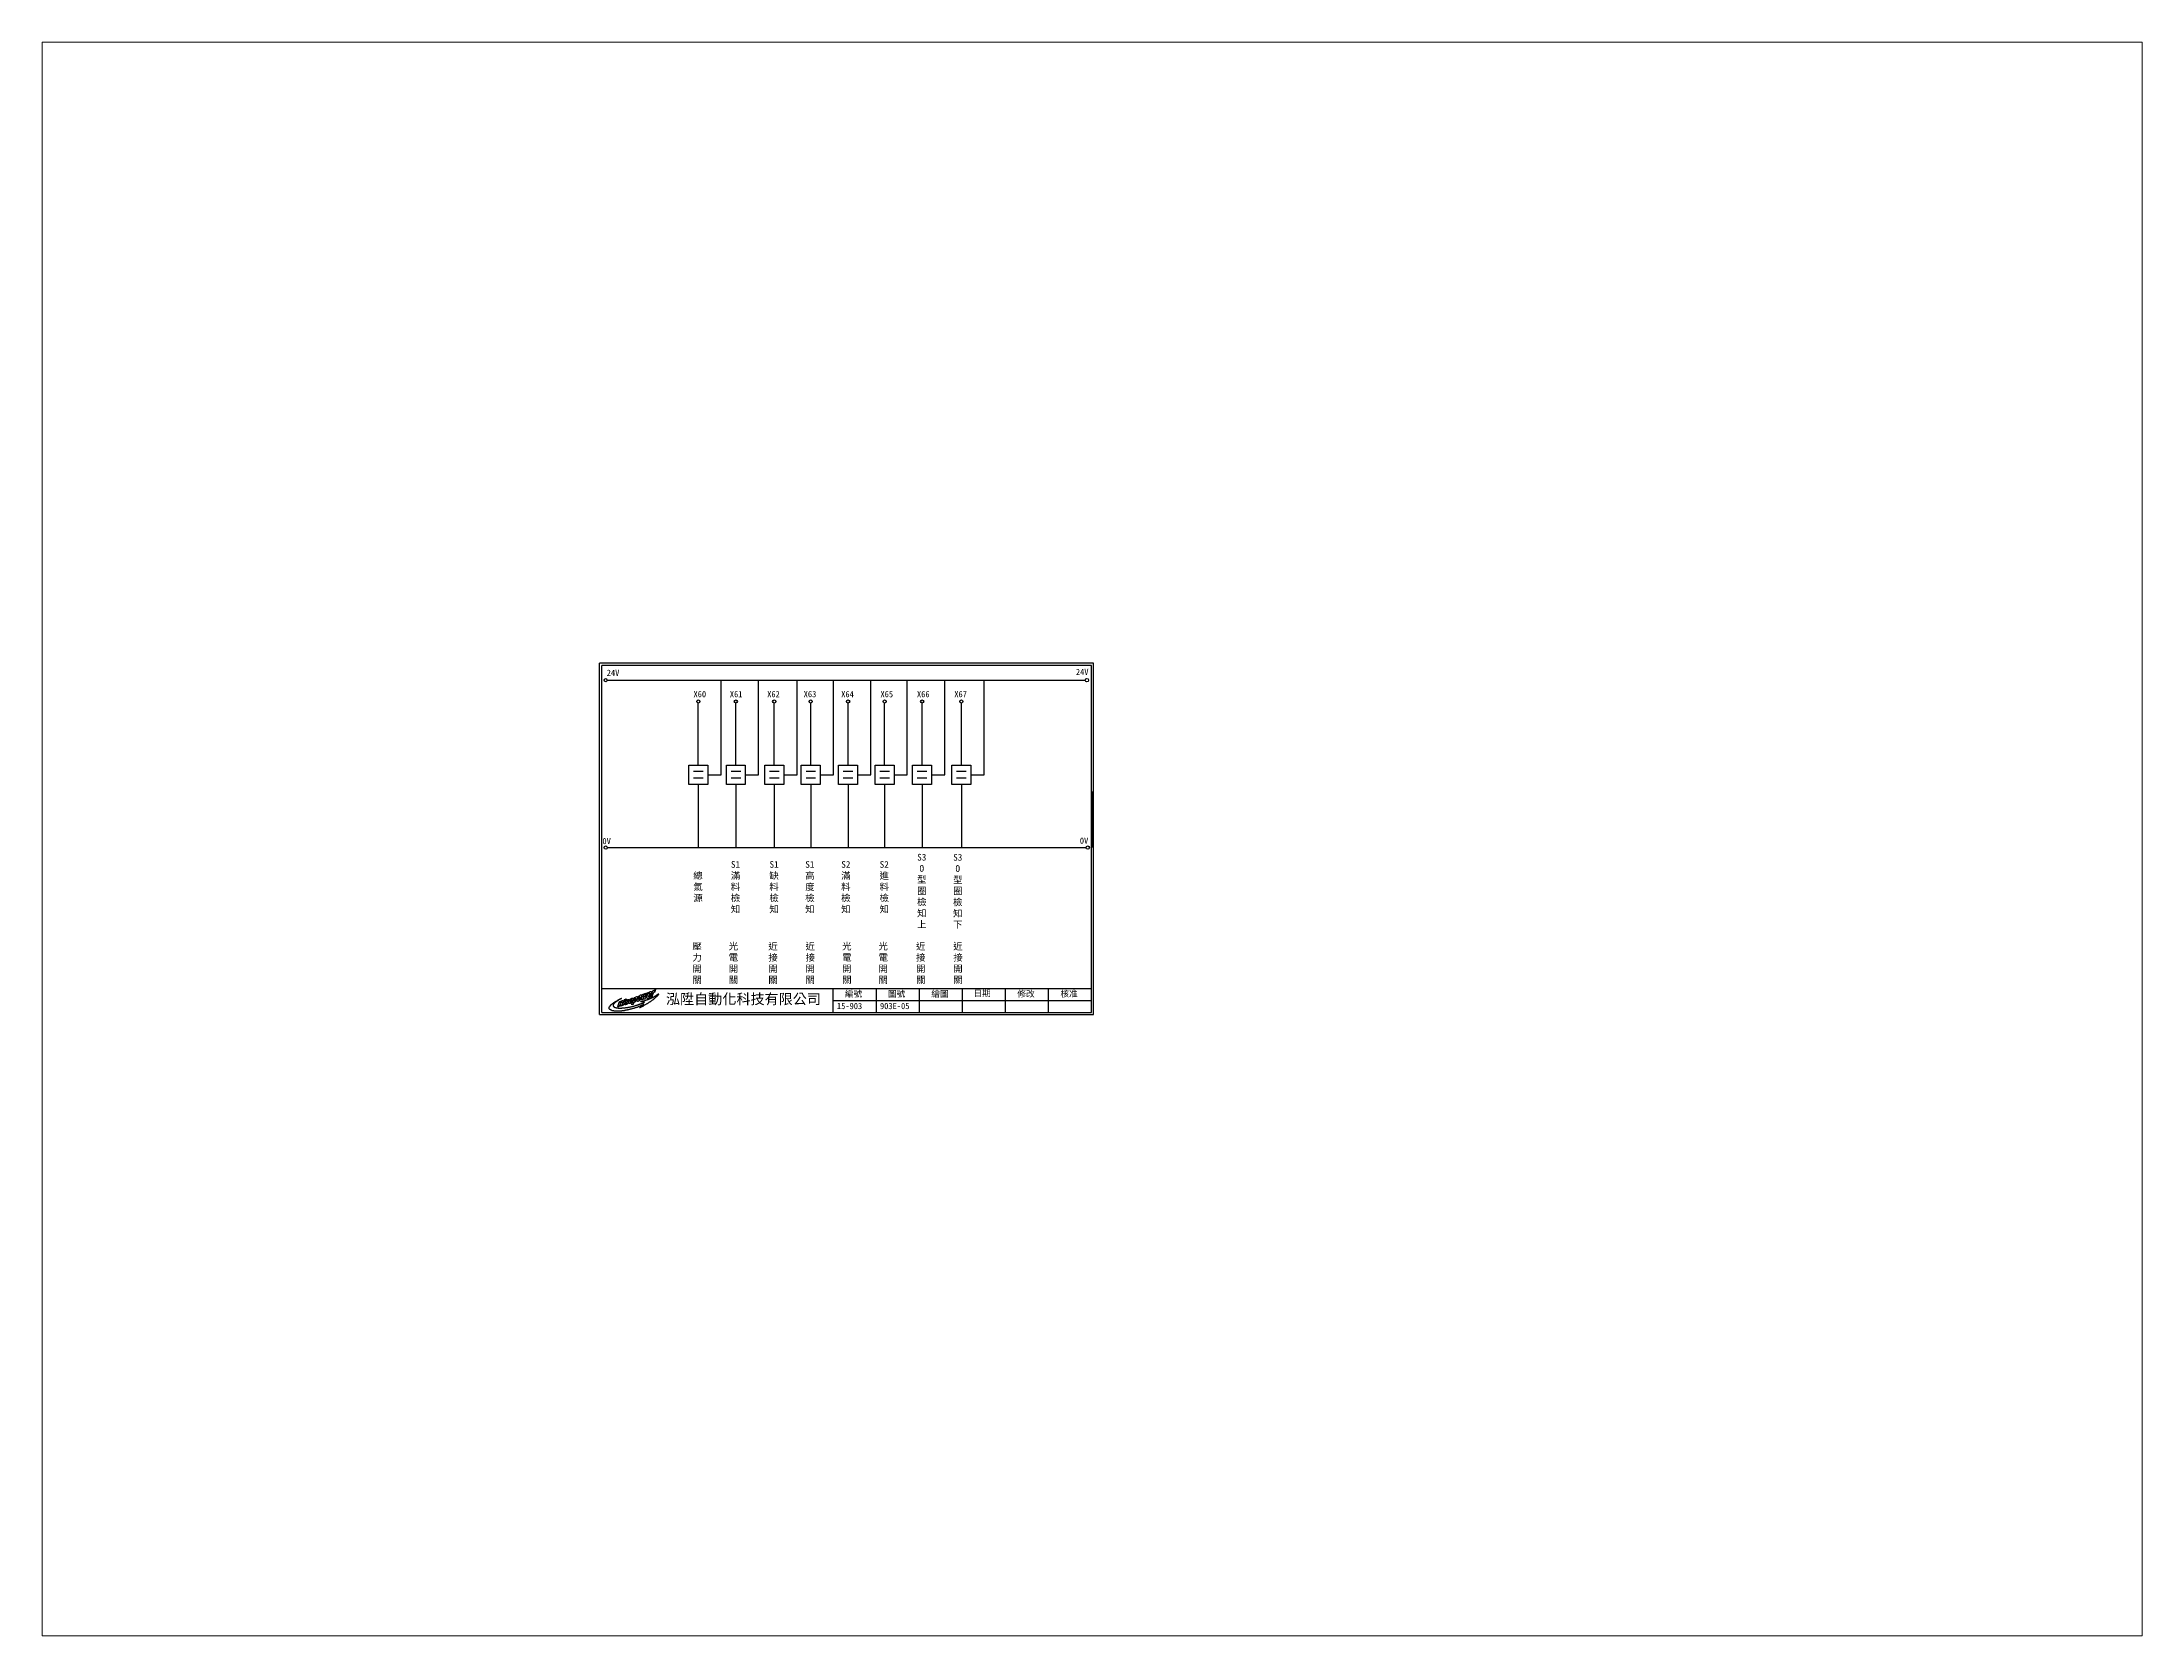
# Paper-space layout '配置1' of a CAD drawing. Extents: x 26 to 231, y 20 to 176.
# The model-space entities are those that its viewports show. They can reach past a viewport. Long polylines and large blocks are cut down to what shows.
import ezdxf

# ---------------------------------------------------------------- set-up
doc = ezdxf.new("R2010")
doc.units = 0
doc.layers.get('0').update_dxf_attribs({"linetype": 'CONTINUOUS'})
for name, color, linetype in [('圖框層', 7, 'CONTINUOUS'), ('標尺寸層', 3, 'CONTINUOUS'), ('輪廓線層', 7, 'CONTINUOUS')]:
    doc.layers.add(name, color=color, linetype=linetype)
doc.styles.add('CNS', font='romanc.shx', dxfattribs={"bigfont": 'chineset.shx'})
doc.styles.add('STSL', font='kaiu.ttf')

psp = doc.layouts.new('配置1')

msp = doc.modelspace()

# ---------------------------------------------------------------- texts
at = {"layer": '圖框層', "color": 4, "style": 'STSL'}
for s, height, p in [('24V', 3.6, (329.5, 199.7)), ('24V', 3.6, (602, 200.2)), ('X60', 3.6, (379.9, 187.3)), ('X61', 3.6, (401, 187.3)), ('X62', 3.6, (422.7, 187.3)), ('X63', 3.6, (443.9, 187.3)), ('X64', 3.6, (465.7, 187.3)), ('X65', 3.6, (488.5, 187.3)), ('X66', 3.6, (509.7, 187.3)), ('X67', 3.6, (531.4, 187.3)), ('0V', 3.6, (327, 102)), ('0V', 3.6, (604.3, 102.2)), ('泓陞自動化科技有限公司', 6, (363.9, 9.1)), ('編號', 3.6, (467.8, 13.3)), ('圖號', 3.6, (492.8, 13.3)), ('繪圖', 3.6, (518, 13.3)), ('日期', 3.6, (542.5, 13.6)), ('修改', 3.6, (568, 13.3)), ('核准', 3.6, (593, 13.3)), ('15-903', 3.6, (463.2, 6.2)), ('903E-05', 3.6, (488.2, 6.2))]:
    msp.add_text(s, height=height, dxfattribs=at).set_placement(p)
at = {"layer": '標尺寸層', "color": 7, "char_height": 3.9, "width": 4.961, "attachment_point": 5, "style": 'CNS'}
for s, insert in [('{\\fDFKai-SB|b0|i0|c136|p65;總氣源}', (382.5, 77)), ('{\\fDFKai-SB|b0|i0|c136|p65;S1滿料檢知}', (404.3, 77)), ('{\\fDFKai-SB|b0|i0|c136|p65;S1缺料檢知}', (426.7, 77)), ('{\\fDFKai-SB|b0|i0|c136|p65;S1高度檢知}', (447.5, 77)), ('{\\fDFKai-SB|b0|i0|c136|p65;S2滿料檢知}', (468.4, 77)), ('{\\fDFKai-SB|b0|i0|c136|p65;S2進料檢知}', (490.7, 77)), ('{\\fDFKai-SB|b0|i0|c136|p65;S3\\PO型圈檢知上}', (512.5, 74.8)), ('{\\fDFKai-SB|b0|i0|c136|p65;S3\\PO型圈檢知下}', (533.4, 74.6)), ('{\\fDFKai-SB|b0|i0|c136|p65;壓力開關}', (382, 32.7)), ('{\\fDFKai-SB|b0|i0|c136|p65;光電開關}', (403.1, 32.7)), ('{\\fDFKai-SB|b0|i0|c136|p65;近接開關}', (426.1, 32.7)), ('{\\fDFKai-SB|b0|i0|c136|p65;近接開關}', (447.7, 32.7)), ('{\\fDFKai-SB|b0|i0|c136|p65;光電開關}', (469, 32.7)), ('{\\fDFKai-SB|b0|i0|c136|p65;光電開關}', (490.1, 32.7)), ('{\\fDFKai-SB|b0|i0|c136|p65;近接開關}', (511.9, 32.7)), ('{\\fDFKai-SB|b0|i0|c136|p65;近接開關}', (533.5, 32.7))]:
    msp.add_mtext(s, dxfattribs=dict(at, insert=insert))

# ---------------------------------------------------------------- linework, layer by layer
for p, q in [((395.9, 142.3), (395.9, 197.2)), ((417.7, 142.3), (417.7, 197.2)), ((440.1, 142.3), (440.1, 197.2)), ((461.2, 142.3), (461.2, 197.2)), ((482.9, 142.3), (482.9, 197.2)), ((504.1, 142.3), (504.1, 197.2)), ((525.9, 142.3), (525.9, 197.2)), ((548.7, 142.3), (548.7, 197.2)), ((382.7, 147.9), (382.7, 183.9)), ((404.5, 147.9), (404.5, 183.9)), ((426.8, 147.9), (426.8, 183.9)), ((448, 147.9), (448, 183.9)), ((469.7, 147.9), (469.7, 183.9)), ((490.9, 147.9), (490.9, 183.9)), ((512.7, 147.9), (512.7, 183.9)), ((535.5, 147.9), (535.5, 183.9)), ((382.7, 136.7), (382.7, 100)), ((388.2, 142.3), (395.9, 142.3)), ((404.5, 136.7), (404.5, 100)), ((410, 142.3), (417.7, 142.3)), ((426.8, 136.7), (426.8, 100)), ((432.4, 142.3), (440.1, 142.3)), ((448, 136.7), (448, 100)), ((453.5, 142.3), (461.2, 142.3)), ((469.7, 136.7), (469.7, 100)), ((475.2, 142.3), (482.9, 142.3)), ((490.9, 136.7), (490.9, 100)), ((496.4, 142.3), (504.1, 142.3)), ((512.7, 136.7), (512.7, 100)), ((518.2, 142.3), (525.9, 142.3)), ((535.5, 136.7), (535.5, 100)), ((541, 142.3), (548.7, 142.3))]:
    msp.add_line(p, q)
for points in [[(377.2, 147.9), (388.2, 147.9), (388.2, 136.7), (377.2, 136.7)], [(399, 147.9), (410, 147.9), (410, 136.7), (399, 136.7)], [(421.3, 147.9), (432.4, 147.9), (432.4, 136.7), (421.3, 136.7)], [(442.5, 147.9), (453.5, 147.9), (453.5, 136.7), (442.5, 136.7)], [(464.2, 147.9), (475.2, 147.9), (475.2, 136.7), (464.2, 136.7)], [(485.4, 147.9), (496.4, 147.9), (496.4, 136.7), (485.4, 136.7)], [(507.1, 147.9), (518.2, 147.9), (518.2, 136.7), (507.1, 136.7)], [(530, 147.9), (541, 147.9), (541, 136.7), (530, 136.7)]]:
    msp.add_lwpolyline(points, close=True)
for centre in [(608.4, 197.2), (608.9, 100)]:
    msp.add_circle(centre, 1)
at = {"layer": '圖框層', "color": 7}
for p, q in [((612.3, 207), (325.3, 207)), ((325.3, 3), (325.3, 207)), ((611.1, 205.7), (326.6, 205.7)), ((326.6, 4.2), (326.6, 205.7)), ((611.1, 4.2), (611.1, 205.7)), ((612.3, 3), (612.3, 207)), ((326.6, 18.2), (611.1, 18.2)), ((461.1, 4.2), (461.1, 18.2)), ((486.1, 4.2), (486.1, 18.2)), ((511.1, 4.2), (511.1, 18.2)), ((536.1, 4.2), (536.1, 18.2)), ((561.1, 4.2), (561.1, 18.2)), ((586.1, 4.2), (586.1, 18.2)), ((325.3, 3), (612.3, 3)), ((326.6, 4.2), (611.1, 4.2)), ((461.1, 11.2), (611.1, 11.2))]:
    msp.add_line(p, q, dxfattribs=at)
at = {"layer": '標尺寸層', "color": 7}
for p, q in [((329.8, 197.2), (607.4, 197.2)), ((379.9, 144.3), (385.5, 144.3)), ((379.9, 140.4), (385.5, 140.4)), ((401.7, 144.3), (407.3, 144.3)), ((401.7, 140.4), (407.3, 140.4)), ((424.1, 144.3), (429.6, 144.3)), ((424.1, 140.4), (429.6, 140.4)), ((445.3, 144.3), (450.8, 144.3)), ((445.3, 140.4), (450.8, 140.4)), ((466.9, 144.3), (472.5, 144.3)), ((466.9, 140.4), (472.5, 140.4)), ((488.1, 144.3), (493.7, 144.3)), ((488.1, 140.4), (493.7, 140.4)), ((509.9, 144.3), (515.5, 144.3)), ((509.9, 140.4), (515.5, 140.4)), ((532.7, 144.3), (538.3, 144.3)), ((532.7, 140.4), (538.3, 140.4)), ((611.6, 132.5), (611.6, 100)), ((330.1, 100), (607.9, 100))]:
    msp.add_line(p, q, dxfattribs=at)
for centre in [(328.9, 197.2), (382.7, 184.8), (404.5, 184.8), (426.8, 184.8), (448, 184.8), (469.7, 184.8), (490.9, 184.8), (512.7, 184.8), (535.5, 184.8), (328.9, 100)]:
    msp.add_circle(centre, 0.92, dxfattribs=at)
at = {"layer": '輪廓線層', "color": 1}
msp.add_lwpolyline([(349.9, 8.4), (349.6, 8.3), (349.4, 8.2), (349.1, 8.1), (348.7, 7.9), (348.4, 7.8), (348.1, 7.7), (347.8, 7.5), (347.5, 7.4), (347.3, 7.3), (347.1, 7.2), (346.8, 7.2), (346.6, 7.1), (346.4, 7), (346.2, 6.9), (346, 6.9), (345.7, 6.8), (345.5, 6.7), (345.2, 6.6), (344.9, 6.6), (344.6, 6.5), (344.3, 6.4), (344, 6.3), (343.7, 6.2), (343.5, 6.2), (343.2, 6.1), (343, 6), (342.8, 6), (342.5, 5.9), (342.3, 5.9), (342.1, 5.8), (341.9, 5.8), (341.7, 5.7), (341.5, 5.7), (341.4, 5.6), (341.2, 5.6), (341, 5.6), (340.8, 5.5), (340.6, 5.5), (340.4, 5.5), (340.3, 5.4), (340.1, 5.4), (339.9, 5.4), (339.7, 5.3), (339.5, 5.3), (339.4, 5.3), (339.2, 5.3), (339, 5.2), (338.8, 5.2), (338.7, 5.2), (338.5, 5.2), (338.4, 5.2), (338.2, 5.2), (338.1, 5.1), (337.9, 5.1), (337.7, 5.1), (337.6, 5.1), (337.4, 5.1), (337.2, 5.1), (337.1, 5.1), (336.9, 5.1), (336.7, 5), (336.5, 5), (336.4, 5), (336.2, 5), (336, 5), (335.9, 5), (335.7, 5), (335.6, 5), (335.4, 5), (335.3, 5), (335.2, 5), (335, 5), (334.9, 5), (334.8, 5), (334.7, 5), (334.6, 5.1), (334.4, 5.1), (334.3, 5.1), (334.2, 5.1), (334.1, 5.1), (334, 5.1), (333.9, 5.1), (333.7, 5.1), (333.6, 5.2), (333.5, 5.2), (333.3, 5.2), (333.2, 5.2), (333.1, 5.2), (332.9, 5.3), (332.8, 5.3), (332.6, 5.3), (332.5, 5.4), (332.4, 5.4), (332.2, 5.5), (332.1, 5.5), (332, 5.6), (331.9, 5.6), (331.8, 5.7), (331.7, 5.7), (331.6, 5.7), (331.5, 5.8), (331.5, 5.8), (331.4, 5.9), (331.4, 5.9), (331.3, 6), (331.3, 6), (331.2, 6.1), (331.2, 6.1), (331.2, 6.1), (331.1, 6.2), (331.1, 6.2), (331.1, 6.2), (331.1, 6.3), (331.1, 6.3), (331, 6.3), (331, 6.4), (331, 6.4), (331, 6.4), (331, 6.5), (331, 6.5), (331, 6.5), (331, 6.6), (331, 6.6), (331, 6.6), (331, 6.7), (331, 6.7), (331, 6.7), (331, 6.8), (331, 6.8), (331, 6.9), (330.9, 6.9), (330.9, 6.9), (330.9, 7), (330.9, 7), (330.9, 7), (330.9, 7.1), (330.9, 7.1), (330.9, 7.2), (331, 7.2), (331, 7.2), (331, 7.3), (331, 7.3), (331, 7.4), (331, 7.4), (331.1, 7.5), (331.1, 7.5), (331.2, 7.6), (331.2, 7.7), (331.2, 7.8), (331.3, 7.8), (331.4, 7.9), (331.4, 8), (331.5, 8.1), (331.6, 8.2), (331.6, 8.3), (331.7, 8.4), (331.8, 8.5), (331.9, 8.6), (332, 8.7), (332.1, 8.8), (332.2, 8.9), (332.3, 9), (332.4, 9.1), (332.6, 9.2), (332.7, 9.3), (332.8, 9.4), (333, 9.5), (333.1, 9.6), (333.2, 9.7), (333.4, 9.8), (333.5, 9.9), (333.6, 10), (333.8, 10.1), (333.9, 10.2), (334, 10.3), (334.2, 10.4), (334.3, 10.4), (334.4, 10.5), (334.5, 10.6), (334.6, 10.7), (334.7, 10.7), (334.9, 10.8), (335, 10.8), (335.1, 10.9), (335.2, 11), (335.3, 11), (335.4, 11.1), (335.5, 11.1), (335.6, 11.2), (335.8, 11.3), (335.9, 11.4), (336.1, 11.5), (336.3, 11.6), (336.5, 11.7), (336.7, 11.8), (336.9, 11.9), (337.1, 12), (337.3, 12.1), (337.4, 12.2), (337.6, 12.2), (337.7, 12.3), (337.8, 12.3), (337.9, 12.4), (337.9, 12.4), (338, 12.4), (338, 12.4), (338, 12.4), (338, 12.3), (337.9, 12.3), (337.9, 12.3), (337.8, 12.2), (337.8, 12.2), (337.7, 12.2), (337.6, 12.1), (337.5, 12.1), (337.4, 12), (337.3, 11.9), (337.2, 11.9), (337.1, 11.8), (336.9, 11.8), (336.8, 11.7), (336.7, 11.6), (336.6, 11.5), (336.4, 11.5), (336.3, 11.4), (336.2, 11.3), (336.1, 11.2), (335.9, 11.2), (335.8, 11.1), (335.7, 11), (335.5, 10.9), (335.4, 10.8), (335.3, 10.7), (335.2, 10.7), (335.1, 10.6), (334.9, 10.5), (334.8, 10.4), (334.7, 10.3), (334.6, 10.3), (334.5, 10.2), (334.4, 10.1), (334.3, 10), (334.2, 9.9), (334.1, 9.8), (334, 9.7), (333.9, 9.6), (333.9, 9.6), (333.8, 9.5), (333.7, 9.4), (333.7, 9.3), (333.6, 9.3), (333.6, 9.2), (333.5, 9.1), (333.5, 9.1), (333.4, 9), (333.4, 8.9), (333.4, 8.9), (333.4, 8.8), (333.3, 8.8), (333.3, 8.7), (333.3, 8.6), (333.3, 8.6), (333.3, 8.5), (333.3, 8.5), (333.3, 8.4), (333.3, 8.4), (333.3, 8.3), (333.3, 8.3), (333.3, 8.2), (333.3, 8.2), (333.3, 8.2), (333.3, 8.1), (333.3, 8.1), (333.3, 8), (333.3, 8), (333.3, 8), (333.4, 7.9), (333.4, 7.9), (333.4, 7.9), (333.4, 7.8), (333.4, 7.8), (333.5, 7.8), (333.5, 7.7), (333.5, 7.7), (333.6, 7.7), (333.6, 7.6), (333.6, 7.6), (333.7, 7.6), (333.7, 7.5), (333.8, 7.5), (333.8, 7.5), (333.9, 7.5), (333.9, 7.4), (334, 7.4), (334, 7.4), (334.1, 7.3), (334.2, 7.3), (334.2, 7.3), (334.3, 7.2), (334.4, 7.2), (334.4, 7.2), (334.5, 7.2), (334.6, 7.1), (334.7, 7.1), (334.7, 7.1), (334.8, 7.1), (334.9, 7), (335, 7), (335, 7), (335.1, 7), (335.2, 7), (335.3, 7), (335.4, 6.9), (335.5, 6.9), (335.6, 6.9), (335.7, 6.9), (335.8, 6.9), (336, 6.9), (336.1, 6.9), (336.2, 6.8), (336.4, 6.8), (336.5, 6.8), (336.6, 6.8), (336.8, 6.8), (336.9, 6.8), (337.1, 6.8), (337.2, 6.8), (337.4, 6.8), (337.6, 6.8), (337.8, 6.8), (338, 6.8), (338.2, 6.8), (338.4, 6.9), (338.5, 6.9), (338.7, 6.9), (338.9, 6.9), (339.1, 6.9), (339.3, 6.9), (339.5, 6.9), (339.6, 7), (339.8, 7), (340, 7), (340.1, 7), (340.3, 7), (340.5, 7.1), (340.6, 7.1), (340.8, 7.1), (341, 7.1), (341.2, 7.2), (341.4, 7.2), (341.6, 7.2), (341.8, 7.2), (342, 7.3), (342.3, 7.3), (342.5, 7.4), (342.8, 7.4), (343.1, 7.5), (343.4, 7.5), (343.7, 7.6), (344, 7.7), (344.2, 7.7), (344.5, 7.8), (344.8, 7.9), (345.1, 8), (345.3, 8), (345.6, 8.1), (345.8, 8.2), (346.1, 8.2), (346.3, 8.3), (346.5, 8.4), (346.7, 8.4), (346.9, 8.5), (347.1, 8.5), (347.3, 8.6), (347.4, 8.6), (347.5, 8.7), (347.7, 8.7), (347.8, 8.8), (347.9, 8.8), (348, 8.8), (348.1, 8.9), (348.2, 8.9), (348.3, 9), (348.5, 9), (348.6, 9.1), (348.8, 9.1), (348.9, 9.2), (349.1, 9.2), (349.3, 9.3), (349.4, 9.4), (349.6, 9.4), (349.8, 9.5), (349.9, 9.6), (350, 9.6), (350.2, 9.6), (350.3, 9.7), (350.4, 9.7), (350.5, 9.8), (350.6, 9.8), (350.7, 9.9), (350.8, 9.9), (350.9, 9.9), (351, 10), (351.1, 10), (351.2, 10.1), (351.3, 10.1), (351.3, 10.1), (351.4, 10.2), (351.4, 10.2), (351.4, 10.2), (351.3, 10.2), (351.3, 10.2), (351.2, 10.2), (351.2, 10.3), (351.1, 10.3), (351, 10.3), (351, 10.3), (350.9, 10.3), (350.8, 10.3), (350.7, 10.3), (350.6, 10.3), (350.5, 10.3), (350.5, 10.3), (350.4, 10.4), (350.3, 10.4), (350.2, 10.4), (350.1, 10.4), (350, 10.4), (349.9, 10.4), (349.8, 10.4), (349.7, 10.4), (349.7, 10.4), (349.6, 10.4), (349.5, 10.5), (349.5, 10.5), (349.4, 10.5), (349.4, 10.5), (349.4, 10.5), (349.4, 10.5), (349.4, 10.5), (349.4, 10.5), (349.4, 10.6), (349.4, 10.6), (349.5, 10.6), (349.6, 10.6), (349.6, 10.6), (349.7, 10.7), (349.8, 10.7), (350, 10.7), (350.1, 10.8), (350.2, 10.8), (350.4, 10.8), (350.5, 10.9), (350.7, 10.9), (350.9, 11), (351, 11), (351.2, 11.1), (351.4, 11.1), (351.6, 11.2), (351.8, 11.2), (351.9, 11.3), (352.1, 11.4), (352.3, 11.4), (352.5, 11.5), (352.7, 11.5), (352.9, 11.6), (353.1, 11.7), (353.3, 11.7), (353.5, 11.8), (353.7, 11.9), (353.9, 12), (354.1, 12), (354.4, 12.1), (354.6, 12.3), (354.9, 12.4), (355.1, 12.5), (355.4, 12.6), (355.6, 12.7), (355.9, 12.8), (356.1, 12.9), (356.4, 13.1), (356.6, 13.2), (356.8, 13.3), (357, 13.4), (357.1, 13.5), (357.3, 13.6), (357.5, 13.7), (357.6, 13.8), (357.8, 13.9), (358, 14), (358.1, 14.1), (358.3, 14.2), (358.5, 14.3), (358.6, 14.4), (358.8, 14.5), (358.9, 14.6), (359, 14.7), (359.2, 14.8), (359.3, 14.9), (359.4, 15), (359.5, 15), (359.6, 15.1), (359.6, 15.1), (359.7, 15.1), (359.7, 15.1), (359.7, 15.1), (359.7, 15.1), (359.7, 15), (359.6, 14.9), (359.6, 14.9), (359.5, 14.8), (359.5, 14.7), (359.4, 14.6), (359.4, 14.6), (359.3, 14.5), (359.3, 14.4), (359.2, 14.4), (359.2, 14.3), (359.1, 14.2), (359.1, 14.2), (359, 14.1), (358.9, 14), (358.9, 13.9), (358.8, 13.9), (358.7, 13.8), (358.6, 13.7), (358.6, 13.6), (358.5, 13.5), (358.4, 13.4), (358.2, 13.3), (358.1, 13.2), (358, 13), (357.9, 12.9), (357.7, 12.8), (357.6, 12.7), (357.4, 12.5), (357.3, 12.4), (357.1, 12.2), (356.9, 12.1), (356.8, 12), (356.6, 11.8), (356.4, 11.7), (356.2, 11.5), (356, 11.3), (355.7, 11.2), (355.5, 11), (355.3, 10.9), (355, 10.7), (354.8, 10.5), (354.5, 10.3), (354.2, 10.2), (354, 10), (353.7, 9.8), (353.5, 9.7), (353.2, 9.5), (352.9, 9.3), (352.7, 9.2), (352.4, 9), (352.2, 8.9), (351.9, 8.7), (351.6, 8.6), (351.4, 8.4), (351.1, 8.3), (350.8, 8.1), (350.6, 8), (350.4, 7.8), (350.1, 7.7), (349.9, 7.6), (349.7, 7.5), (349.6, 7.4), (349.4, 7.3), (349.3, 7.3), (349.2, 7.2), (349, 7.1), (348.9, 7.1), (348.8, 7), (348.8, 7), (348.7, 7), (348.6, 6.9), (348.6, 6.9), (348.5, 6.9), (348.5, 6.9), (348.5, 6.9), (348.5, 6.9), (348.5, 6.9), (348.5, 7), (348.6, 7), (348.7, 7.1), (348.8, 7.2), (348.9, 7.2), (349, 7.3), (349.1, 7.4), (349.3, 7.5), (349.4, 7.7), (349.6, 7.8), (349.7, 7.9), (349.9, 8), (350.1, 8.1), (350.2, 8.3), (350.4, 8.4), (350.5, 8.5), (350.6, 8.6), (350.8, 8.7), (350.9, 8.7), (350.9, 8.8), (351, 8.9), (351, 8.9), (351, 8.9), (351, 8.9), (350.9, 8.9), (350.8, 8.8), (350.7, 8.8), (350.6, 8.7), (350.4, 8.6), (350.2, 8.5)], close=True, dxfattribs=at)
at = {"layer": '輪廓線層', "color": 116}
for points in [[(343.1, 10.4), (343.1, 10.3), (343.1, 10.3), (343.1, 10.3), (343.1, 10.3), (343.1, 10.3), (343.1, 10.3), (343.1, 10.3), (343.1, 10.2), (343.1, 10.2), (343.1, 10.2), (343.1, 10.2), (343.2, 10.2), (343.2, 10.2), (343.2, 10.2), (343.2, 10.2), (343.2, 10.2), (343.2, 10.2), (343.3, 10.2), (343.3, 10.2), (343.3, 10.2), (343.3, 10.2), (343.3, 10.2), (343.4, 10.2), (343.4, 10.2), (343.4, 10.3), (343.4, 10.3), (343.5, 10.3), (343.5, 10.3), (343.5, 10.3), (343.5, 10.3), (343.5, 10.3), (343.5, 10.3), (343.6, 10.4), (343.6, 10.4), (343.6, 10.4), (343.6, 10.4), (343.6, 10.4), (343.6, 10.4), (343.6, 10.5), (343.7, 10.5), (343.7, 10.5), (343.7, 10.5), (343.7, 10.5), (343.7, 10.5), (343.7, 10.5), (343.7, 10.5), (343.8, 10.5), (343.8, 10.5), (343.9, 10.6), (343.9, 10.6), (344, 10.6), (344, 10.6), (344.1, 10.6), (344.2, 10.6), (344.2, 10.6), (344.3, 10.6), (344.3, 10.6), (344.3, 10.6), (344.3, 10.6), (344.3, 10.6), (344.3, 10.6), (344.3, 10.6), (344.3, 10.5), (344.3, 10.5), (344.3, 10.5), (344.3, 10.5), (344.2, 10.4), (344.2, 10.4), (344.2, 10.4), (344.2, 10.4), (344.2, 10.3), (344.2, 10.3), (344.1, 10.3), (344.1, 10.3), (344.1, 10.2), (344.1, 10.2), (344.1, 10.2), (344, 10.2), (344, 10.1), (344, 10.1), (344, 10.1), (344, 10), (343.9, 10), (343.9, 10), (343.9, 10), (343.8, 9.9), (343.8, 9.9), (343.8, 9.9), (343.8, 9.8), (343.7, 9.8), (343.7, 9.8), (343.7, 9.8), (343.6, 9.7), (343.6, 9.7), (343.5, 9.7), (343.5, 9.7), (343.5, 9.6), (343.4, 9.6), (343.4, 9.6), (343.3, 9.6), (343.3, 9.5), (343.3, 9.5), (343.2, 9.5), (343.2, 9.5), (343.1, 9.4), (343.1, 9.4), (343.1, 9.4), (343, 9.4), (343, 9.4), (343, 9.4), (342.9, 9.4), (342.9, 9.4), (342.9, 9.4), (342.9, 9.4), (342.8, 9.4), (342.8, 9.4), (342.8, 9.4), (342.7, 9.4), (342.7, 9.4), (342.7, 9.4), (342.6, 9.4), (342.6, 9.4), (342.6, 9.4), (342.5, 9.4), (342.5, 9.4), (342.5, 9.4), (342.5, 9.4), (342.4, 9.5), (342.4, 9.5), (342.4, 9.5), (342.4, 9.5), (342.4, 9.5), (342.3, 9.6), (342.3, 9.6), (342.3, 9.6), (342.3, 9.6), (342.3, 9.7), (342.3, 9.7), (342.3, 9.7), (342.3, 9.7), (342.3, 9.8), (342.3, 9.8), (342.3, 9.8), (342.3, 9.9), (342.3, 9.9), (342.3, 10), (342.3, 10), (342.3, 10), (342.3, 10.1), (342.3, 10.1), (342.3, 10.2), (342.3, 10.2), (342.3, 10.3), (342.3, 10.3), (342.3, 10.3), (342.3, 10.4), (342.4, 10.4), (342.4, 10.5), (342.4, 10.5), (342.4, 10.6), (342.4, 10.6), (342.4, 10.6), (342.4, 10.7), (342.5, 10.7), (342.5, 10.8), (342.5, 10.8), (342.5, 10.9), (342.5, 10.9), (342.6, 10.9), (342.6, 11), (342.6, 11), (342.6, 11.1), (342.6, 11.1), (342.7, 11.2), (342.7, 11.2), (342.7, 11.3), (342.8, 11.3), (342.8, 11.4), (342.8, 11.4), (342.8, 11.5), (342.9, 11.5), (342.9, 11.6), (343, 11.6), (343, 11.7), (343, 11.7), (343.1, 11.8), (343.2, 11.8), (343.2, 11.9), (343.3, 12), (343.3, 12), (343.4, 12.1), (343.5, 12.2), (343.5, 12.2), (343.6, 12.3), (343.6, 12.3), (343.7, 12.3), (343.7, 12.4), (343.8, 12.4), (343.8, 12.4), (343.9, 12.4), (343.9, 12.5), (344, 12.5), (344, 12.5), (344, 12.5), (344.1, 12.5), (344.1, 12.5), (344.2, 12.6), (344.2, 12.6), (344.2, 12.6), (344.3, 12.6), (344.3, 12.6), (344.3, 12.6), (344.3, 12.6), (344.4, 12.6), (344.4, 12.6), (344.4, 12.6), (344.5, 12.6), (344.5, 12.6), (344.5, 12.6), (344.5, 12.6), (344.6, 12.5), (344.6, 12.5), (344.6, 12.5), (344.6, 12.5), (344.6, 12.5), (344.6, 12.5), (344.7, 12.5), (344.7, 12.5), (344.7, 12.5), (344.7, 12.5), (344.7, 12.4), (344.7, 12.4), (344.7, 12.4), (344.7, 12.4), (344.8, 12.3), (344.8, 12.3), (344.8, 12.3), (344.8, 12.3), (344.8, 12.2), (344.8, 12.2), (344.8, 12.2), (344.8, 12.1), (344.8, 12.1), (344.8, 12.1), (344.8, 12.1), (344.8, 12), (344.8, 12), (344.8, 11.9), (344.8, 11.9), (344.8, 11.9), (344.8, 11.8), (344.8, 11.8), (344.8, 11.7), (344.7, 11.7), (344.7, 11.7), (344.7, 11.6), (344.7, 11.6), (344.7, 11.5), (344.7, 11.5), (344.7, 11.5), (344.7, 11.4), (344.7, 11.4), (344.7, 11.3), (344.7, 11.3), (344.7, 11.3), (344.6, 11.2), (344.6, 11.2), (344.6, 11.2), (344.6, 11.1), (344.6, 11.1), (344.5, 11.1), (344.5, 11.1), (344.5, 11), (344.4, 11), (344.4, 11), (344.3, 11), (344.3, 10.9), (344.2, 10.9), (344.1, 10.9), (344.1, 10.9), (344, 10.9), (344, 10.8), (343.9, 10.8), (343.8, 10.8), (343.8, 10.8), (343.7, 10.8), (343.7, 10.7), (343.6, 10.7), (343.6, 10.7), (343.5, 10.7), (343.5, 10.7), (343.4, 10.7), (343.4, 10.7), (343.3, 10.6), (343.3, 10.6), (343.3, 10.6), (343.2, 10.6), (343.2, 10.6), (343.2, 10.6), (343.2, 10.6), (343.2, 10.6), (343.1, 10.6), (343.1, 10.5), (343.1, 10.5), (343.1, 10.5), (343.1, 10.5), (343.1, 10.5), (343.1, 10.4), (343.1, 10.4), (343.1, 10.4), (343.1, 10.4)], [(346.6, 11.1), (346.4, 10.8), (346.1, 10.4), (345.8, 10.2), (345.7, 10.2), (345.5, 10.1), (345.4, 10.2), (345.3, 10.2), (345.3, 10.3), (345.3, 10.4), (345.2, 10.2), (345.2, 10), (345.1, 9.8), (345, 9.4), (344.9, 9.1), (344.8, 9), (344.8, 8.9), (344.5, 8.8), (344, 8.7), (344.1, 9), (344.2, 9.4), (344.3, 9.6), (344.4, 10), (344.6, 10.5), (344.7, 10.9), (345, 11.6), (345.2, 12.3), (345.4, 12.9), (346.2, 13.2), (346.2, 13), (346.3, 13.2), (346.6, 13.4), (346.9, 13.6), (347.1, 13.6), (347.2, 13.5), (347.3, 13.4), (347.3, 13.2), (347.3, 12.9), (347.3, 12.7), (347.2, 12.4), (347.1, 12.1), (347, 11.9), (346.8, 11.5)], [(346.2, 12.5), (346.3, 12.5), (346.3, 12.5), (346.3, 12.4), (346.3, 12.4), (346.3, 12.4), (346.3, 12.4), (346.3, 12.4), (346.3, 12.4), (346.3, 12.4), (346.3, 12.4), (346.3, 12.4), (346.3, 12.4), (346.3, 12.3), (346.3, 12.3), (346.3, 12.3), (346.3, 12.3), (346.3, 12.3), (346.3, 12.2), (346.3, 12.2), (346.3, 12.2), (346.3, 12.2), (346.3, 12.2), (346.3, 12.1), (346.3, 12.1), (346.3, 12.1), (346.3, 12), (346.3, 12), (346.3, 12), (346.3, 12), (346.3, 11.9), (346.3, 11.9), (346.3, 11.9), (346.3, 11.8), (346.2, 11.8), (346.2, 11.8), (346.2, 11.7), (346.2, 11.7), (346.2, 11.7), (346.2, 11.6), (346.1, 11.6), (346.1, 11.6), (346.1, 11.5), (346.1, 11.5), (346.1, 11.5), (346.1, 11.5), (346.1, 11.4), (346, 11.4), (346, 11.4), (346, 11.4), (346, 11.3), (346, 11.3), (346, 11.3), (346, 11.3), (345.9, 11.3), (345.9, 11.2), (345.9, 11.2), (345.9, 11.2), (345.9, 11.2), (345.9, 11.2), (345.9, 11.2), (345.8, 11.2), (345.8, 11.1), (345.8, 11.1), (345.8, 11.1), (345.8, 11.1), (345.8, 11.1), (345.8, 11.1), (345.8, 11.1), (345.7, 11.1), (345.7, 11.1), (345.7, 11.1), (345.7, 11.1), (345.7, 11.1), (345.7, 11.1), (345.7, 11.1), (345.6, 11.1), (345.6, 11.1), (345.6, 11.1), (345.6, 11.2), (345.6, 11.2), (345.6, 11.2), (345.6, 11.2), (345.6, 11.2), (345.6, 11.2), (345.6, 11.3), (345.6, 11.3), (345.6, 11.3), (345.6, 11.3), (345.6, 11.4), (345.6, 11.4), (345.6, 11.4), (345.6, 11.4), (345.6, 11.5), (345.7, 11.5), (345.7, 11.5), (345.7, 11.5), (345.7, 11.6), (345.7, 11.6), (345.7, 11.6), (345.7, 11.7), (345.7, 11.7), (345.7, 11.7), (345.7, 11.7), (345.7, 11.8), (345.8, 11.8), (345.8, 11.8), (345.8, 11.9), (345.8, 11.9), (345.8, 11.9), (345.8, 11.9), (345.8, 12), (345.8, 12), (345.9, 12), (345.9, 12.1), (345.9, 12.1), (345.9, 12.1), (345.9, 12.2), (345.9, 12.2), (346, 12.2), (346, 12.2), (346, 12.3), (346, 12.3), (346, 12.3), (346, 12.3), (346.1, 12.3), (346.1, 12.4), (346.1, 12.4), (346.1, 12.4), (346.1, 12.4), (346.1, 12.4), (346.2, 12.4), (346.2, 12.4), (346.2, 12.4), (346.2, 12.4), (346.2, 12.5)], [(347.6, 10.7), (347.5, 10.7), (347.5, 10.7), (347.5, 10.7), (347.4, 10.7), (347.4, 10.8), (347.4, 10.8), (347.4, 10.8), (347.3, 10.8), (347.3, 10.8), (347.3, 10.8), (347.3, 10.8), (347.3, 10.9), (347.2, 10.9), (347.2, 10.9), (347.2, 10.9), (347.2, 10.9), (347.2, 11), (347.2, 11), (347.1, 11), (347.1, 11), (347.1, 11.1), (347.1, 11.1), (347.1, 11.1), (347.1, 11.2), (347.1, 11.2), (347.1, 11.2), (347.1, 11.2), (347.1, 11.3), (347.1, 11.3), (347.1, 11.3), (347.1, 11.4), (347.1, 11.4), (347.1, 11.5), (347.1, 11.5), (347.1, 11.5), (347.1, 11.6), (347.1, 11.6), (347.1, 11.7), (347.2, 11.7), (347.2, 11.7), (347.2, 11.8), (347.2, 11.8), (347.2, 11.9), (347.2, 11.9), (347.2, 11.9), (347.2, 12), (347.2, 12), (347.3, 12.1), (347.3, 12.1), (347.3, 12.1), (347.3, 12.2), (347.3, 12.2), (347.3, 12.2), (347.3, 12.3), (347.4, 12.3), (347.4, 12.4), (347.4, 12.4), (347.4, 12.5), (347.4, 12.5), (347.5, 12.6), (347.5, 12.6), (347.5, 12.7), (347.5, 12.8), (347.6, 12.8), (347.6, 12.9), (347.6, 13), (347.7, 13.1), (347.7, 13.1), (347.8, 13.2), (347.8, 13.3), (347.9, 13.4), (347.9, 13.4), (348, 13.5), (348, 13.6), (348.1, 13.6), (348.1, 13.7), (348.2, 13.7), (348.2, 13.8), (348.3, 13.8), (348.3, 13.9), (348.3, 13.9), (348.4, 14), (348.4, 14), (348.5, 14), (348.5, 14), (348.5, 14.1), (348.6, 14.1), (348.6, 14.1), (348.7, 14.2), (348.7, 14.2), (348.7, 14.2), (348.8, 14.2), (348.8, 14.2), (348.9, 14.3), (348.9, 14.3), (348.9, 14.3), (349, 14.3), (349, 14.3), (349, 14.3), (349, 14.3), (349.1, 14.4), (349.1, 14.4), (349.1, 14.4), (349.1, 14.4), (349.2, 14.4), (349.2, 14.4), (349.2, 14.4), (349.2, 14.4), (349.3, 14.4), (349.3, 14.4), (349.3, 14.4), (349.3, 14.4), (349.4, 14.4), (349.4, 14.4), (349.4, 14.4), (349.4, 14.4), (349.5, 14.4), (349.5, 14.4), (349.5, 14.4), (349.5, 14.4), (349.6, 14.3), (349.6, 14.3), (349.6, 14.3), (349.6, 14.3), (349.6, 14.2), (349.7, 14.2), (349.7, 14.2), (349.7, 14.1), (349.7, 14.1), (349.7, 14.1), (349.7, 14), (349.7, 14), (349.7, 13.9), (349.7, 13.9), (349.7, 13.8), (349.7, 13.7), (349.7, 13.7), (349.7, 13.6), (349.7, 13.6), (349.7, 13.5), (349.7, 13.4), (349.7, 13.4), (349.7, 13.3), (349.7, 13.3), (349.6, 13.2), (349.6, 13.1), (349.6, 13.1), (349.6, 13), (349.5, 13), (349.5, 12.9), (349.5, 12.9), (349.5, 12.8), (349.4, 12.8), (349.4, 12.7), (349.4, 12.7), (349.4, 12.6), (349.3, 12.6), (349.3, 12.5), (349.3, 12.4), (349.3, 12.4), (349.2, 12.3), (349.2, 12.2), (349.2, 12.2), (349.1, 12.1), (349.1, 12), (349.1, 12), (349, 11.9), (349, 11.8), (348.9, 11.7), (348.9, 11.7), (348.8, 11.6), (348.8, 11.5), (348.7, 11.5), (348.7, 11.4), (348.6, 11.3), (348.6, 11.3), (348.5, 11.2), (348.5, 11.2), (348.4, 11.1), (348.3, 11.1), (348.3, 11.1), (348.2, 11), (348.2, 11), (348.2, 11), (348.1, 10.9), (348.1, 10.9), (348, 10.9), (348, 10.9), (348, 10.8), (347.9, 10.8), (347.9, 10.8), (347.9, 10.8), (347.8, 10.8), (347.8, 10.8), (347.7, 10.8), (347.7, 10.7), (347.7, 10.7), (347.6, 10.7), (347.6, 10.7)], [(348.3, 12.8), (348.3, 12.8), (348.3, 12.9), (348.3, 12.9), (348.4, 12.9), (348.4, 13), (348.4, 13), (348.4, 13.1), (348.4, 13.1), (348.5, 13.1), (348.5, 13.2), (348.5, 13.2), (348.5, 13.2), (348.6, 13.2), (348.6, 13.3), (348.6, 13.3), (348.6, 13.3), (348.7, 13.3), (348.7, 13.3), (348.7, 13.3), (348.7, 13.3), (348.7, 13.3), (348.8, 13.3), (348.8, 13.3), (348.8, 13.3), (348.8, 13.3), (348.8, 13.3), (348.8, 13.3), (348.8, 13.3), (348.8, 13.3), (348.9, 13.2), (348.9, 13.2), (348.9, 13.2), (348.9, 13.2), (348.9, 13.2), (348.9, 13.1), (348.9, 13.1), (348.8, 13.1), (348.8, 13.1), (348.8, 13), (348.8, 13), (348.8, 13), (348.8, 12.9), (348.8, 12.9), (348.8, 12.9), (348.8, 12.8), (348.8, 12.8), (348.8, 12.8), (348.7, 12.7), (348.7, 12.7), (348.7, 12.7), (348.7, 12.6), (348.7, 12.6), (348.7, 12.6), (348.7, 12.5), (348.7, 12.5), (348.7, 12.5), (348.6, 12.5), (348.6, 12.4), (348.6, 12.4), (348.6, 12.4), (348.6, 12.3), (348.6, 12.3), (348.6, 12.3), (348.5, 12.2), (348.5, 12.2), (348.5, 12.2), (348.5, 12.2), (348.5, 12.1), (348.5, 12.1), (348.5, 12.1), (348.5, 12.1), (348.4, 12), (348.4, 12), (348.4, 12), (348.4, 12), (348.4, 12), (348.4, 11.9), (348.4, 11.9), (348.3, 11.9), (348.3, 11.9), (348.3, 11.9), (348.3, 11.9), (348.3, 11.8), (348.3, 11.8), (348.2, 11.8), (348.2, 11.8), (348.2, 11.8), (348.2, 11.8), (348.2, 11.8), (348.2, 11.8), (348.1, 11.8), (348.1, 11.8), (348.1, 11.8), (348.1, 11.8), (348.1, 11.8), (348.1, 11.8), (348, 11.8), (348, 11.8), (348, 11.8), (348, 11.8), (348, 11.8), (348, 11.8), (348, 11.8), (348, 11.9), (348, 11.9), (348, 11.9), (348, 11.9), (348, 11.9), (348, 12), (348, 12), (348, 12), (348, 12), (348, 12.1), (348, 12.1), (348, 12.1), (348, 12.2), (348.1, 12.2), (348.1, 12.2), (348.1, 12.3), (348.1, 12.3), (348.1, 12.3), (348.1, 12.4), (348.1, 12.4), (348.1, 12.4), (348.1, 12.4), (348.1, 12.5), (348.1, 12.5), (348.1, 12.5), (348.1, 12.6), (348.2, 12.6), (348.2, 12.6), (348.2, 12.7), (348.2, 12.7), (348.2, 12.7), (348.3, 12.8)], [(350.4, 11.6), (349.7, 11.4), (350.2, 14.7), (351, 15), (350.6, 13.1), (351.6, 15.2), (352.3, 15.4), (351.8, 13.4), (352.7, 15.6), (353.6, 15.9), (351.7, 12), (350.9, 11.8), (351.3, 13.7)], [(355.3, 14.7), (355.3, 14.7), (355.2, 14.6), (355.2, 14.6), (355.2, 14.6), (355.2, 14.5), (355.2, 14.5), (355.2, 14.5), (355.2, 14.4), (355.2, 14.4), (355.1, 14.4), (355.1, 14.4), (355.1, 14.4), (355.1, 14.3), (355.1, 14.3), (355.1, 14.3), (355, 14.3), (355, 14.3), (355, 14.3), (355, 14.3), (354.9, 14.3), (354.9, 14.3), (354.8, 14.3), (354.8, 14.2), (354.7, 14.2), (354.7, 14.2), (354.6, 14.2), (354.6, 14.2), (354.5, 14.2), (354.4, 14.1), (354.4, 14.1), (354.3, 14.1), (354.2, 14.1), (354.2, 14.1), (354.1, 14.1), (354.1, 14), (354, 14), (354, 14), (353.9, 14), (353.9, 14), (353.9, 14), (353.9, 14), (353.8, 14), (353.8, 14), (353.8, 13.9), (353.8, 13.9), (353.8, 13.9), (353.8, 13.9), (353.7, 13.9), (353.7, 13.9), (353.7, 13.8), (353.7, 13.8), (353.7, 13.8), (353.7, 13.8), (353.7, 13.8), (353.7, 13.7), (353.7, 13.7), (353.7, 13.7), (353.7, 13.7), (353.7, 13.6), (353.7, 13.6), (353.7, 13.6), (353.7, 13.6), (353.7, 13.6), (353.7, 13.5), (353.7, 13.5), (353.7, 13.5), (353.7, 13.5), (353.7, 13.5), (353.7, 13.5), (353.7, 13.5), (353.7, 13.5), (353.8, 13.5), (353.8, 13.5), (353.8, 13.4), (353.8, 13.4), (353.8, 13.4), (353.8, 13.4), (353.9, 13.5), (353.9, 13.5), (353.9, 13.5), (353.9, 13.5), (353.9, 13.5), (354, 13.5), (354, 13.5), (354, 13.5), (354, 13.5), (354, 13.5), (354.1, 13.6), (354.1, 13.6), (354.1, 13.6), (354.1, 13.6), (354.1, 13.6), (354.1, 13.6), (354.2, 13.7), (354.2, 13.7), (354.2, 13.7), (354.2, 13.7), (354.2, 13.7), (354.2, 13.8), (354.2, 13.8), (354.3, 13.8), (354.3, 13.8), (354.3, 13.8), (354.4, 13.8), (354.4, 13.9), (354.5, 13.9), (354.5, 13.9), (354.6, 13.9), (354.7, 13.9), (354.7, 13.9), (354.7, 13.8), (354.8, 13.8), (354.8, 13.7), (354.7, 13.7), (354.7, 13.6), (354.7, 13.5), (354.6, 13.4), (354.6, 13.3), (354.5, 13.2), (354.4, 13.1), (354.4, 13), (354.3, 13), (354.2, 12.9), (354.2, 12.8), (354.1, 12.8), (354.1, 12.7), (354, 12.7), (354, 12.7), (353.9, 12.6), (353.9, 12.6), (353.9, 12.6), (353.8, 12.6), (353.8, 12.5), (353.8, 12.5), (353.7, 12.5), (353.7, 12.5), (353.7, 12.5), (353.6, 12.4), (353.6, 12.4), (353.6, 12.4), (353.6, 12.4), (353.5, 12.4), (353.5, 12.4), (353.5, 12.4), (353.5, 12.4), (353.4, 12.4), (353.4, 12.4), (353.4, 12.4), (353.4, 12.4), (353.3, 12.3), (353.3, 12.3), (353.3, 12.3), (353.3, 12.3), (353.2, 12.4), (353.2, 12.4), (353.2, 12.4), (353.1, 12.4), (353.1, 12.4), (353.1, 12.4), (353.1, 12.4), (353, 12.4), (353, 12.4), (353, 12.4), (353, 12.4), (352.9, 12.5), (352.9, 12.5), (352.9, 12.5), (352.9, 12.5), (352.9, 12.6), (352.9, 12.6), (352.9, 12.6), (352.9, 12.7), (352.8, 12.7), (352.8, 12.7), (352.8, 12.8), (352.8, 12.8), (352.8, 12.9), (352.8, 12.9), (352.8, 13), (352.8, 13), (352.8, 13), (352.8, 13.1), (352.8, 13.1), (352.8, 13.2), (352.8, 13.3), (352.8, 13.3), (352.8, 13.4), (352.9, 13.4), (352.9, 13.5), (352.9, 13.6), (352.9, 13.6), (352.9, 13.7), (353, 13.8), (353, 13.9), (353, 14), (353, 14.1), (353.1, 14.2), (353.1, 14.3), (353.2, 14.4), (353.2, 14.5), (353.2, 14.5), (353.3, 14.6), (353.3, 14.7), (353.4, 14.8), (353.4, 14.9), (353.5, 15), (353.5, 15.1), (353.6, 15.2), (353.7, 15.3), (353.7, 15.4), (353.8, 15.5), (353.8, 15.6), (353.9, 15.6), (354, 15.7), (354, 15.8), (354.1, 15.8), (354.1, 15.9), (354.2, 15.9), (354.2, 16), (354.2, 16), (354.3, 16.1), (354.3, 16.1), (354.3, 16.1), (354.4, 16.2), (354.4, 16.2), (354.5, 16.2), (354.5, 16.2), (354.5, 16.3), (354.6, 16.3), (354.6, 16.3), (354.7, 16.4), (354.7, 16.4), (354.7, 16.4), (354.8, 16.4), (354.8, 16.4), (354.9, 16.5), (354.9, 16.5), (354.9, 16.5), (355, 16.5), (355, 16.5), (355, 16.5), (355.1, 16.5), (355.1, 16.5), (355.1, 16.5), (355.1, 16.5), (355.2, 16.5), (355.2, 16.5), (355.2, 16.5), (355.2, 16.5), (355.3, 16.5), (355.3, 16.5), (355.3, 16.5), (355.3, 16.5), (355.4, 16.5), (355.4, 16.5), (355.4, 16.4), (355.4, 16.4), (355.4, 16.4), (355.4, 16.4), (355.5, 16.4), (355.5, 16.3), (355.5, 16.3), (355.5, 16.3), (355.5, 16.3), (355.5, 16.2), (355.5, 16.2), (355.5, 16.2), (355.5, 16.1), (355.5, 16.1), (355.5, 16.1), (355.5, 16), (355.5, 16), (355.5, 15.9), (355.5, 15.9), (355.5, 15.8), (355.5, 15.8), (355.5, 15.7), (355.5, 15.7), (355.5, 15.6), (355.5, 15.6), (355.5, 15.5), (355.5, 15.5), (355.5, 15.4), (355.5, 15.4), (355.4, 15.3), (355.4, 15.3), (355.4, 15.2), (355.4, 15.2), (355.4, 15.1), (355.4, 15.1), (355.4, 15), (355.3, 14.9), (355.3, 14.9), (355.3, 14.8), (355.3, 14.8)], [(354.6, 14.9), (354.6, 14.9), (354.6, 14.9), (354.5, 14.9), (354.5, 14.9), (354.5, 14.9), (354.5, 14.9), (354.4, 14.9), (354.4, 14.9), (354.4, 14.9), (354.4, 14.8), (354.3, 14.8), (354.3, 14.8), (354.3, 14.8), (354.3, 14.8), (354.2, 14.8), (354.2, 14.8), (354.2, 14.8), (354.2, 14.8), (354.2, 14.8), (354.1, 14.8), (354.1, 14.8), (354.1, 14.8), (354.1, 14.8), (354.1, 14.8), (354.1, 14.9), (354.1, 14.9), (354.1, 14.9), (354.1, 14.9), (354.1, 14.9), (354.1, 15), (354.1, 15), (354.2, 15), (354.2, 15.1), (354.2, 15.1), (354.2, 15.1), (354.2, 15.2), (354.2, 15.2), (354.3, 15.2), (354.3, 15.2), (354.3, 15.3), (354.3, 15.3), (354.3, 15.3), (354.4, 15.3), (354.4, 15.4), (354.4, 15.4), (354.4, 15.4), (354.5, 15.4), (354.5, 15.4), (354.5, 15.4), (354.5, 15.5), (354.5, 15.5), (354.6, 15.5), (354.6, 15.5), (354.6, 15.5), (354.6, 15.5), (354.6, 15.5), (354.6, 15.5), (354.6, 15.5), (354.7, 15.5), (354.7, 15.5), (354.7, 15.4), (354.7, 15.4), (354.7, 15.4), (354.7, 15.4), (354.7, 15.4), (354.7, 15.4), (354.7, 15.4), (354.7, 15.4), (354.7, 15.4), (354.7, 15.3), (354.7, 15.3), (354.7, 15.3), (354.7, 15.3), (354.7, 15.2), (354.7, 15.2), (354.7, 15.2), (354.7, 15.2), (354.7, 15.1), (354.7, 15.1), (354.7, 15.1), (354.7, 15.1), (354.7, 15), (354.7, 15), (354.7, 15), (354.6, 15), (354.6, 15), (354.6, 15)], [(356.5, 15.3), (356.3, 14.9), (356.1, 14.4), (355.7, 13.1), (354.9, 12.9), (356.3, 16.9), (357, 17.2), (356.9, 16.7), (357.2, 17.1), (357.5, 17.4), (357.8, 17.5), (357.2, 15.8), (357.1, 15.8), (356.9, 15.8), (356.7, 15.6)], [(338.6, 9.6), (338.6, 9.6), (338.6, 9.6), (338.6, 9.5), (338.6, 9.5), (338.6, 9.5), (338.6, 9.5), (338.6, 9.4), (338.6, 9.4), (338.6, 9.4), (338.6, 9.3), (338.6, 9.3), (338.6, 9.3), (338.6, 9.2), (338.6, 9.2), (338.6, 9.1), (338.6, 9.1), (338.5, 9.1), (338.5, 9), (338.5, 9), (338.5, 8.9), (338.5, 8.9), (338.5, 8.9), (338.5, 8.8), (338.5, 8.8), (338.4, 8.8), (338.4, 8.7), (338.4, 8.7), (338.4, 8.7), (338.4, 8.6), (338.4, 8.6), (338.4, 8.6), (338.4, 8.6), (338.4, 8.5), (338.4, 8.5), (338.4, 8.5), (338.4, 8.5), (338.4, 8.4), (338.4, 8.4), (338.4, 8.4), (338.4, 8.4), (338.4, 8.4), (338.4, 8.3), (338.4, 8.3), (338.4, 8.3), (338.4, 8.3), (338.4, 8.3), (338.4, 8.3), (338.3, 8.2), (338.3, 8.2), (338.3, 8.2), (338.3, 8.2), (338.3, 8.2), (338.3, 8.2), (338.3, 8.2), (338.3, 8.2), (338.3, 8.2), (338.3, 8.2), (338.3, 8.2), (338.2, 8.2), (338.2, 8.1), (338.2, 8.1), (338.2, 8.1), (338.1, 8.1), (338.1, 8.1), (338.1, 8.1), (338, 8.1), (338, 8.1), (338, 8.1), (337.9, 8.1), (337.9, 8), (337.9, 8), (337.8, 8), (337.8, 8), (337.8, 8), (337.7, 8), (337.7, 8), (337.7, 8), (337.6, 8), (337.6, 8), (337.6, 8), (337.6, 8), (337.5, 8), (337.5, 7.9), (337.5, 7.9), (337.5, 8), (337.5, 8), (337.5, 8), (337.5, 8), (337.5, 8), (337.5, 8), (337.5, 8), (337.5, 8.1), (337.5, 8.1), (337.5, 8.1), (337.5, 8.1), (337.5, 8.2), (337.5, 8.2), (337.5, 8.2), (337.5, 8.2), (337.5, 8.3), (337.5, 8.3), (337.5, 8.3), (337.5, 8.3), (337.5, 8.4), (337.5, 8.4), (337.6, 8.4), (337.6, 8.4), (337.6, 8.5), (337.6, 8.5), (337.6, 8.5), (337.6, 8.6), (337.6, 8.6), (337.6, 8.6), (337.6, 8.6), (337.6, 8.7), (337.6, 8.7), (337.6, 8.7), (337.7, 8.7), (337.7, 8.8), (337.7, 8.8), (337.7, 8.8), (337.7, 8.8), (337.7, 8.8), (337.7, 8.9), (337.7, 8.9), (337.7, 8.9), (337.7, 8.9), (337.7, 8.9), (337.7, 8.9), (337.7, 8.9), (337.7, 8.9), (337.7, 8.9), (337.7, 9), (337.6, 9), (337.6, 9), (337.6, 9), (337.6, 9), (337.6, 9), (337.6, 9), (337.6, 9), (337.6, 9), (337.6, 9), (337.5, 9), (337.5, 9), (337.5, 9), (337.5, 9), (337.5, 9), (337.5, 9), (337.5, 9), (337.4, 8.9), (337.4, 8.9), (337.4, 8.9), (337.4, 8.9), (337.4, 8.9), (337.3, 8.9), (337.3, 8.9), (337.3, 8.9), (337.3, 8.9), (337.3, 8.9), (337.2, 8.9), (337.2, 8.9), (337.2, 8.8), (337.2, 8.8), (337.2, 8.8), (337.2, 8.8), (337.2, 8.8), (337.1, 8.8), (337.1, 8.8), (337.1, 8.7), (337.1, 8.7), (337.1, 8.7), (337.1, 8.7), (337.1, 8.7), (337.1, 8.7), (337.1, 8.7), (337.1, 8.7), (337.1, 8.6), (337.1, 8.6), (337.1, 8.6), (337.1, 8.6), (337.1, 8.6), (337.1, 8.6), (337.1, 8.5), (337.1, 8.5), (337, 8.5), (337, 8.5), (337, 8.4), (337, 8.4), (337, 8.4), (337, 8.4), (337, 8.3), (337, 8.3), (337, 8.3), (337, 8.3), (337, 8.2), (336.9, 8.2), (336.9, 8.2), (336.9, 8.2), (336.9, 8.1), (336.9, 8.1), (336.9, 8.1), (336.9, 8.1), (336.9, 8), (336.9, 8), (336.9, 8), (336.9, 8), (336.9, 7.9), (336.9, 7.9), (336.9, 7.9), (336.8, 7.9), (336.8, 7.9), (336.8, 7.8), (336.8, 7.8), (336.8, 7.8), (336.8, 7.8), (336.8, 7.8), (336.8, 7.8), (336.8, 7.8), (336.7, 7.7), (336.7, 7.7), (336.7, 7.7), (336.7, 7.7), (336.6, 7.7), (336.6, 7.7), (336.5, 7.7), (336.5, 7.7), (336.4, 7.6), (336.4, 7.6), (336.3, 7.6), (336.3, 7.6), (336.2, 7.6), (336.2, 7.6), (336.2, 7.6), (336.1, 7.5), (336.1, 7.5), (336.1, 7.5), (336, 7.5), (336, 7.5), (336, 7.5), (336, 7.6), (336, 7.6), (336, 7.6), (336, 7.6), (336, 7.6), (336, 7.7), (336, 7.7), (336, 7.7), (336, 7.8), (336, 7.8), (336, 7.8), (336.1, 7.9), (336.1, 7.9), (336.1, 8), (336.1, 8), (336.1, 8), (336.1, 8.1), (336.1, 8.1), (336.1, 8.1), (336.2, 8.2), (336.2, 8.2), (336.2, 8.2), (336.2, 8.3), (336.2, 8.3), (336.2, 8.3), (336.2, 8.3), (336.2, 8.4), (336.2, 8.4), (336.2, 8.4), (336.2, 8.5), (336.3, 8.5), (336.3, 8.5), (336.3, 8.6), (336.3, 8.6), (336.3, 8.7), (336.3, 8.7), (336.4, 8.8), (336.4, 8.8), (336.4, 8.9), (336.4, 8.9), (336.4, 9), (336.4, 9), (336.5, 9.1), (336.5, 9.1), (336.5, 9.2), (336.5, 9.2), (336.5, 9.2), (336.5, 9.3), (336.5, 9.3), (336.6, 9.4), (336.6, 9.4), (336.6, 9.4), (336.6, 9.5), (336.6, 9.5), (336.6, 9.5), (336.6, 9.6), (336.6, 9.6), (336.6, 9.6), (336.7, 9.6), (336.7, 9.7), (336.7, 9.7), (336.7, 9.7), (336.7, 9.7), (336.7, 9.8), (336.7, 9.8), (336.7, 9.9), (336.7, 9.9), (336.8, 10), (336.8, 10), (336.8, 10.1), (336.8, 10.1), (336.8, 10.2), (336.8, 10.2), (336.9, 10.3), (336.9, 10.3), (336.9, 10.4), (336.9, 10.4), (336.9, 10.4), (336.9, 10.5), (336.9, 10.5), (336.9, 10.5), (336.9, 10.5), (337, 10.5), (337, 10.6), (337, 10.6), (337.1, 10.6), (337.1, 10.6), (337.2, 10.6), (337.3, 10.7), (337.4, 10.7), (337.6, 10.8), (337.7, 10.9), (337.9, 10.9), (338.1, 11), (338.2, 11), (338.4, 11.1), (338.5, 11.1), (338.6, 11.2), (338.7, 11.2), (338.8, 11.2), (338.8, 11.2), (338.9, 11.2), (338.9, 11.2), (338.9, 11.2), (338.9, 11.2), (339, 11.2), (339, 11.2), (339, 11.2), (339, 11.2), (339, 11.2), (339, 11.2), (339, 11.2), (339.1, 11.2), (339.1, 11.2), (339.1, 11.2), (339.1, 11.1), (339.1, 11.1), (339.1, 11.1), (339.1, 11.1), (339.1, 11.1), (339.1, 11), (339.1, 11), (339.1, 11), (339.2, 11), (339.2, 11), (339.2, 10.9), (339.2, 10.9), (339.2, 10.9), (339.1, 10.8), (339.1, 10.8), (339.1, 10.8), (339.1, 10.8), (339.1, 10.7), (339.1, 10.7), (339.1, 10.7), (339.1, 10.6), (339.1, 10.6), (339.1, 10.6), (339.1, 10.5), (339, 10.5), (339, 10.5), (339, 10.4), (339, 10.4), (339, 10.4), (338.9, 10.3), (338.9, 10.3), (338.9, 10.3), (338.9, 10.2), (338.9, 10.2), (338.8, 10.1), (338.8, 10.1), (338.8, 10.1), (338.8, 10), (338.7, 10), (338.7, 10), (338.7, 9.9), (338.7, 9.9), (338.6, 9.9), (338.6, 9.9), (338.6, 9.8), (338.6, 9.8), (338.6, 9.8), (338.5, 9.8), (338.5, 9.8), (338.5, 9.7), (338.5, 9.7), (338.5, 9.7), (338.4, 9.7), (338.4, 9.7), (338.4, 9.7), (338.4, 9.7), (338.4, 9.7), (338.4, 9.7), (338.4, 9.7), (338.4, 9.7), (338.4, 9.6), (338.4, 9.6), (338.4, 9.6), (338.4, 9.6), (338.5, 9.6), (338.5, 9.6), (338.5, 9.6), (338.5, 9.6), (338.5, 9.6)], [(337.9, 9.8), (337.9, 9.8), (337.9, 9.8), (337.8, 9.8), (337.8, 9.7), (337.8, 9.7), (337.8, 9.7), (337.7, 9.7), (337.7, 9.7), (337.7, 9.7), (337.7, 9.7), (337.6, 9.7), (337.6, 9.7), (337.6, 9.7), (337.6, 9.7), (337.6, 9.7), (337.5, 9.7), (337.5, 9.7), (337.5, 9.7), (337.5, 9.7), (337.5, 9.7), (337.5, 9.7), (337.5, 9.8), (337.5, 9.8), (337.5, 9.8), (337.5, 9.8), (337.5, 9.8), (337.5, 9.8), (337.5, 9.9), (337.5, 9.9), (337.5, 9.9), (337.5, 9.9), (337.5, 10), (337.6, 10), (337.6, 10), (337.6, 10), (337.6, 10), (337.6, 10.1), (337.6, 10.1), (337.6, 10.1), (337.7, 10.1), (337.7, 10.2), (337.7, 10.2), (337.7, 10.2), (337.8, 10.2), (337.8, 10.2), (337.8, 10.2), (337.9, 10.3), (337.9, 10.3), (337.9, 10.3), (338, 10.3), (338, 10.3), (338, 10.3), (338.1, 10.3), (338.1, 10.3), (338.1, 10.3), (338.1, 10.3), (338.1, 10.3), (338.2, 10.3), (338.2, 10.3), (338.2, 10.3), (338.2, 10.3), (338.2, 10.2), (338.2, 10.2), (338.2, 10.2), (338.2, 10.2), (338.2, 10.2), (338.2, 10.2), (338.2, 10.2), (338.2, 10.1), (338.2, 10.1), (338.2, 10.1), (338.2, 10.1), (338.2, 10.1), (338.2, 10), (338.1, 10), (338.1, 10), (338.1, 10), (338.1, 9.9), (338.1, 9.9), (338.1, 9.9), (338.1, 9.9), (338.1, 9.9), (338, 9.9), (338, 9.8), (338, 9.8), (338, 9.8), (337.9, 9.8)], [(339.5, 10.8), (340.4, 11.1), (339.5, 8.5), (338.7, 8.3)], [(339.8, 11.8), (340.7, 12.1), (340.4, 11.3), (339.6, 11)], [(341.4, 11), (341.4, 10.9), (341.3, 10.9), (341.3, 10.9), (341.3, 10.9), (341.3, 10.9), (341.3, 10.9), (341.3, 10.9), (341.3, 10.9), (341.3, 10.8), (341.3, 10.8), (341.3, 10.8), (341.3, 10.8), (341.3, 10.8), (341.3, 10.8), (341.3, 10.8), (341.3, 10.8), (341.3, 10.7), (341.3, 10.7), (341.3, 10.7), (341.4, 10.7), (341.4, 10.7), (341.4, 10.7), (341.4, 10.7), (341.4, 10.7), (341.5, 10.7), (341.5, 10.7), (341.5, 10.7), (341.6, 10.7), (341.6, 10.7), (341.7, 10.7), (341.7, 10.7), (341.7, 10.7), (341.8, 10.7), (341.8, 10.7), (341.8, 10.7), (341.9, 10.7), (341.9, 10.7), (341.9, 10.7), (342, 10.7), (342, 10.7), (342, 10.7), (342, 10.7), (342, 10.6), (342, 10.6), (342.1, 10.6), (342.1, 10.6), (342.1, 10.6), (342.1, 10.6), (342.1, 10.6), (342.1, 10.6), (342.1, 10.5), (342.1, 10.5), (342.1, 10.5), (342.1, 10.5), (342.1, 10.5), (342.1, 10.4), (342.1, 10.4), (342.1, 10.4), (342.1, 10.4), (342.1, 10.4), (342.1, 10.3), (342.1, 10.3), (342.1, 10.3), (342.1, 10.3), (342.1, 10.3), (342.1, 10.3), (342.1, 10.3), (342.1, 10.2), (342.1, 10.2), (342.1, 10.2), (342.1, 10.2), (342.1, 10.2), (342.1, 10.1), (342.1, 10.1), (342.1, 10.1), (342.1, 10), (342, 10), (342, 10), (342, 9.9), (342, 9.9), (342, 9.8), (341.9, 9.8), (341.9, 9.7), (341.9, 9.7), (341.9, 9.7), (341.8, 9.6), (341.8, 9.6), (341.8, 9.5), (341.7, 9.5), (341.7, 9.4), (341.7, 9.4), (341.6, 9.4), (341.6, 9.3), (341.6, 9.3), (341.5, 9.3), (341.5, 9.2), (341.5, 9.2), (341.4, 9.2), (341.4, 9.1), (341.3, 9.1), (341.3, 9.1), (341.3, 9), (341.2, 9), (341.2, 9), (341.1, 9), (341.1, 9), (341.1, 8.9), (341, 8.9), (341, 8.9), (340.9, 8.9), (340.9, 8.9), (340.9, 8.8), (340.8, 8.8), (340.8, 8.8), (340.8, 8.8), (340.7, 8.8), (340.7, 8.8), (340.7, 8.8), (340.6, 8.8), (340.6, 8.7), (340.6, 8.7), (340.5, 8.7), (340.5, 8.7), (340.5, 8.7), (340.5, 8.7), (340.4, 8.7), (340.4, 8.7), (340.4, 8.7), (340.3, 8.7), (340.3, 8.7), (340.3, 8.7), (340.3, 8.7), (340.2, 8.7), (340.2, 8.7), (340.2, 8.7), (340.2, 8.7), (340.2, 8.8), (340.1, 8.8), (340.1, 8.8), (340.1, 8.8), (340.1, 8.8), (340.1, 8.8), (340, 8.8), (340, 8.9), (340, 8.9), (340, 8.9), (340, 8.9), (340, 8.9), (340, 9), (340, 9), (340, 9), (340, 9), (340, 9), (340, 9.1), (340, 9.1), (340, 9.1), (340, 9.1), (340, 9.2), (340, 9.2), (340, 9.2), (340, 9.2), (340, 9.3), (340, 9.3), (340, 9.3), (340, 9.3), (340, 9.3), (340, 9.4), (340, 9.4), (340, 9.4), (340, 9.4), (340, 9.4), (340, 9.4), (340.1, 9.4), (340.1, 9.4), (340.1, 9.5), (340.1, 9.5), (340.1, 9.5), (340.1, 9.5), (340.2, 9.5), (340.2, 9.5), (340.2, 9.5), (340.2, 9.5), (340.3, 9.5), (340.3, 9.5), (340.3, 9.6), (340.3, 9.6), (340.4, 9.6), (340.4, 9.6), (340.4, 9.6), (340.5, 9.6), (340.5, 9.6), (340.5, 9.6), (340.5, 9.6), (340.6, 9.6), (340.6, 9.6), (340.6, 9.6), (340.6, 9.7), (340.7, 9.7), (340.7, 9.7), (340.7, 9.7), (340.7, 9.7), (340.7, 9.7), (340.8, 9.7), (340.8, 9.7), (340.8, 9.7), (340.8, 9.7), (340.8, 9.7), (340.8, 9.7), (340.8, 9.7), (340.8, 9.7), (340.8, 9.6), (340.8, 9.6), (340.8, 9.6), (340.8, 9.6), (340.8, 9.6), (340.8, 9.6), (340.8, 9.5), (340.8, 9.5), (340.8, 9.5), (340.8, 9.5), (340.8, 9.5), (340.8, 9.5), (340.8, 9.5), (340.8, 9.5), (340.8, 9.5), (340.8, 9.5), (340.8, 9.5), (340.9, 9.5), (340.9, 9.5), (340.9, 9.5), (340.9, 9.5), (340.9, 9.5), (340.9, 9.5), (340.9, 9.5), (341, 9.5), (341, 9.5), (341, 9.5), (341, 9.5), (341, 9.5), (341.1, 9.5), (341.1, 9.5), (341.1, 9.5), (341.1, 9.5), (341.1, 9.5), (341.1, 9.6), (341.1, 9.6), (341.2, 9.6), (341.2, 9.6), (341.2, 9.6), (341.2, 9.6), (341.2, 9.6), (341.2, 9.7), (341.2, 9.7), (341.2, 9.7), (341.2, 9.7), (341.2, 9.7), (341.2, 9.7), (341.2, 9.7), (341.2, 9.8), (341.2, 9.8), (341.2, 9.8), (341.2, 9.8), (341.2, 9.8), (341.2, 9.8), (341.2, 9.8), (341.2, 9.8), (341.2, 9.8), (341.2, 9.8), (341.1, 9.8), (341.1, 9.8), (341.1, 9.9), (341.1, 9.9), (341.1, 9.9), (341, 9.9), (341, 9.9), (341, 9.9), (340.9, 9.9), (340.9, 9.9), (340.9, 9.9), (340.8, 9.9), (340.8, 9.9), (340.8, 9.9), (340.7, 9.9), (340.7, 9.9), (340.7, 9.9), (340.6, 9.9), (340.6, 9.9), (340.6, 9.9), (340.6, 9.9), (340.5, 9.9), (340.5, 9.9), (340.5, 9.9), (340.5, 9.9), (340.5, 9.9), (340.4, 9.9), (340.4, 10), (340.4, 10), (340.4, 10), (340.4, 10), (340.4, 10), (340.4, 10), (340.4, 10), (340.4, 10.1), (340.4, 10.1), (340.4, 10.1), (340.4, 10.1), (340.4, 10.1), (340.4, 10.2), (340.4, 10.2), (340.4, 10.2), (340.4, 10.2), (340.4, 10.3), (340.4, 10.3), (340.4, 10.3), (340.4, 10.3), (340.4, 10.3), (340.4, 10.4), (340.4, 10.4), (340.4, 10.4), (340.4, 10.4), (340.5, 10.4), (340.5, 10.5), (340.5, 10.5), (340.5, 10.5), (340.5, 10.5), (340.5, 10.5), (340.5, 10.5), (340.5, 10.6), (340.5, 10.6), (340.5, 10.6), (340.5, 10.6), (340.6, 10.7), (340.6, 10.7), (340.6, 10.7), (340.6, 10.8), (340.6, 10.8), (340.6, 10.8), (340.7, 10.9), (340.7, 10.9), (340.7, 10.9), (340.7, 11), (340.7, 11), (340.8, 11), (340.8, 11.1), (340.8, 11.1), (340.9, 11.1), (340.9, 11.2), (340.9, 11.2), (341, 11.2), (341, 11.3), (341, 11.3), (341.1, 11.3), (341.1, 11.4), (341.1, 11.4), (341.2, 11.4), (341.2, 11.4), (341.2, 11.5), (341.3, 11.5), (341.3, 11.5), (341.4, 11.5), (341.4, 11.5), (341.4, 11.6), (341.4, 11.6), (341.5, 11.6), (341.5, 11.6), (341.5, 11.6), (341.6, 11.6), (341.6, 11.6), (341.6, 11.6), (341.7, 11.7), (341.7, 11.7), (341.7, 11.7), (341.7, 11.7), (341.8, 11.7), (341.8, 11.7), (341.8, 11.7), (341.9, 11.7), (341.9, 11.7), (341.9, 11.7), (341.9, 11.8), (342, 11.8), (342, 11.8), (342, 11.8), (342, 11.8), (342, 11.8), (342.1, 11.8), (342.1, 11.8), (342.1, 11.8), (342.1, 11.8), (342.1, 11.8), (342.1, 11.8), (342.2, 11.8), (342.2, 11.8), (342.2, 11.8), (342.2, 11.8), (342.2, 11.8), (342.2, 11.8), (342.2, 11.8), (342.3, 11.7), (342.3, 11.7), (342.3, 11.7), (342.3, 11.7), (342.3, 11.7), (342.3, 11.7), (342.4, 11.7), (342.4, 11.7), (342.4, 11.7), (342.4, 11.7), (342.4, 11.6), (342.4, 11.6), (342.4, 11.6), (342.4, 11.6), (342.4, 11.6), (342.4, 11.6), (342.4, 11.5), (342.4, 11.5), (342.4, 11.5), (342.4, 11.5), (342.4, 11.5), (342.4, 11.4), (342.4, 11.4), (342.4, 11.4), (342.4, 11.4), (342.4, 11.3), (342.4, 11.3), (342.4, 11.3), (342.4, 11.3), (342.4, 11.2), (342.4, 11.2), (342.4, 11.2), (342.3, 11.2), (342.3, 11.1), (342.2, 11.1), (342.2, 11.1), (342.1, 11), (342, 11), (342, 11), (341.9, 11), (341.8, 10.9), (341.8, 10.9), (341.7, 10.9), (341.7, 10.9), (341.7, 10.9), (341.7, 10.9), (341.7, 11), (341.7, 11), (341.7, 11), (341.7, 11), (341.7, 11), (341.6, 11), (341.6, 11), (341.6, 11), (341.6, 11.1), (341.6, 11.1), (341.6, 11.1), (341.6, 11.1), (341.6, 11.1), (341.6, 11.1), (341.5, 11.1), (341.5, 11.1), (341.5, 11.1), (341.5, 11.1), (341.5, 11.1), (341.5, 11.1), (341.5, 11), (341.4, 11), (341.4, 11), (341.4, 11), (341.4, 11), (341.4, 11), (341.4, 11)], [(343.8, 11.3), (343.8, 11.3), (343.8, 11.3), (343.8, 11.3), (343.8, 11.3), (343.8, 11.3), (343.8, 11.3), (343.8, 11.3), (343.8, 11.3), (343.7, 11.3), (343.7, 11.3), (343.7, 11.3), (343.7, 11.3), (343.7, 11.3), (343.7, 11.3), (343.7, 11.3), (343.6, 11.3), (343.6, 11.3), (343.6, 11.2), (343.6, 11.2), (343.6, 11.2), (343.5, 11.2), (343.5, 11.2), (343.5, 11.2), (343.5, 11.2), (343.5, 11.2), (343.4, 11.2), (343.4, 11.2), (343.4, 11.2), (343.4, 11.2), (343.4, 11.3), (343.4, 11.3), (343.4, 11.3), (343.4, 11.3), (343.4, 11.3), (343.4, 11.4), (343.4, 11.4), (343.5, 11.4), (343.5, 11.4), (343.5, 11.5), (343.5, 11.5), (343.5, 11.5), (343.5, 11.6), (343.6, 11.6), (343.6, 11.6), (343.6, 11.6), (343.6, 11.6), (343.6, 11.7), (343.6, 11.7), (343.7, 11.7), (343.7, 11.7), (343.7, 11.7), (343.7, 11.8), (343.8, 11.8), (343.8, 11.8), (343.8, 11.8), (343.8, 11.8), (343.9, 11.8), (343.9, 11.8), (343.9, 11.8), (343.9, 11.8), (343.9, 11.8), (343.9, 11.8), (344, 11.8), (344, 11.8), (344, 11.8), (344, 11.7), (344, 11.7), (344, 11.7), (344, 11.7), (344, 11.7), (344, 11.7), (344, 11.7), (344, 11.6), (344, 11.6), (344, 11.6), (344, 11.6), (344, 11.6), (344, 11.5), (344, 11.5), (344, 11.5), (344, 11.5), (344, 11.5), (344, 11.5), (344, 11.4), (344, 11.4), (344, 11.4), (344, 11.4), (343.9, 11.4), (343.9, 11.4), (343.9, 11.4), (343.9, 11.4), (343.9, 11.4), (343.9, 11.4), (343.9, 11.4), (343.9, 11.4)]]:
    msp.add_lwpolyline(points, close=True, dxfattribs=at)

msp.set_redraw_order([(e.dxf.handle, doc.entitydb.next_handle()) for e in msp.query("TEXT MTEXT ATTDEF DIMENSION ARC_DIMENSION")])  # texts and dimensions are drawn at this point

# ---------------------------------------------------------------- viewports
at = {"layer": '標尺寸層'}
psp.add_viewport(center=(128.5, 97.5), size=(205.6, 156), view_center_point=(611.37, 104.98), view_height=925.5311, dxfattribs=at)

doc.saveas('drawing.dxf')
